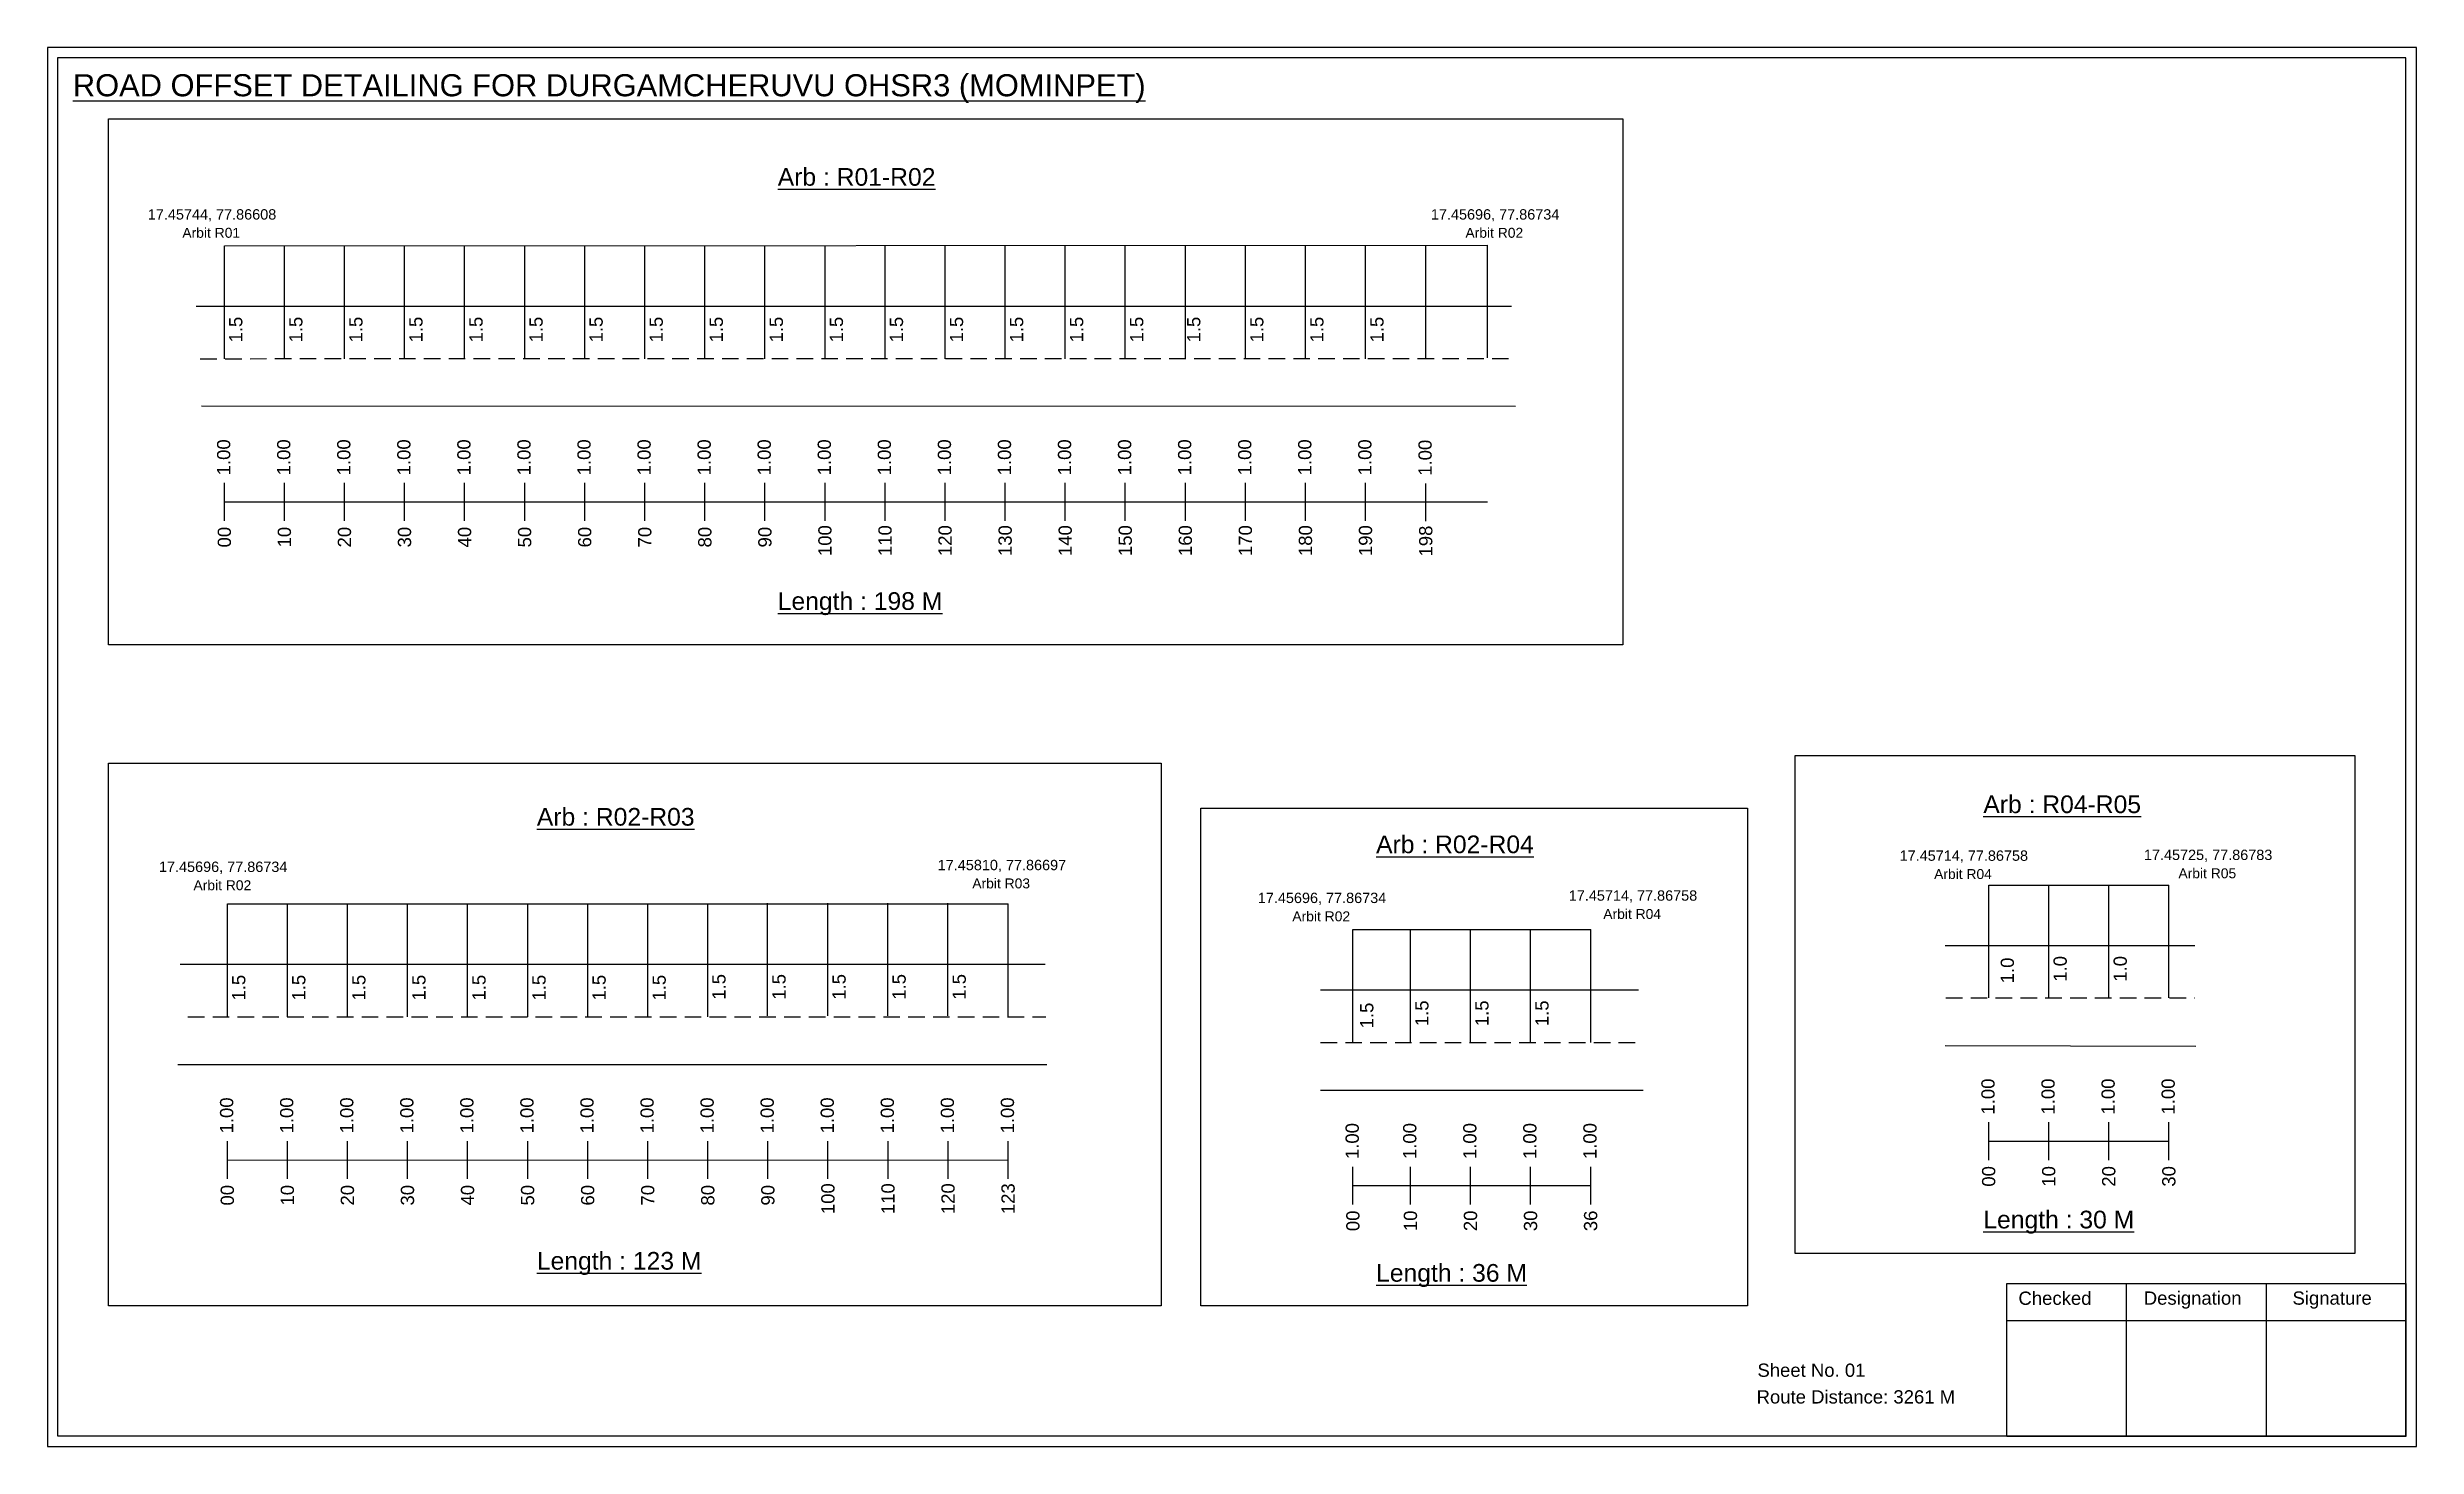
# Model space of a CAD drawing. Header units: inches. Extents: x 1512 to 7627, y 399 to 2397.
# Drawn here: x 4885 to 5421, y 498 to 814 of the extents above; entities that cross this region are included whole.
import ezdxf

# ---------------------------------------------------------------- set-up
doc = ezdxf.new("R2010")
doc.units = ezdxf.units.IN
doc.header["$MEASUREMENT"] = 0
doc.linetypes.add('DASHED2', pattern=[0.375, 0.25, -0.125])
for name, color, linetype in [('PDF_Geometry', 7, 'Continuous'), ('PDF_Text', 5, 'Continuous'), ('pipe', 5, 'Continuous')]:
    doc.layers.add(name, color=color, linetype=linetype)
doc.styles.add('PDF Arial', font='arial.ttf')
doc.styles.get("Standard").update_dxf_attribs({"font": 'arial.ttf'})

msp = doc.modelspace()

# ---------------------------------------------------------------- texts
at = {"color": 242, "true_color": 0xcd2027}
for s, height, p in [('%%UROAD OFFSET DETAILING FOR DURGAMCHERUVU OHSR3 (MOMINPET)', 5, (4890.68, 803.38)), ('%%UArb : R01-R02', 4, (5050.28, 783.13)), ('%%ULength : 198 M', 4, (5050.28, 687.13)), ('%%UArb : R04-R05', 4, (5323.27, 641.13)), ('%%UArb : R02-R03', 4, (4995.74, 638.29)), ('%%UArb : R02-R04', 4, (5185.77, 632.06)), ('%%ULength : 30 M', 4, (5323.27, 547.13)), ('%%ULength : 123 M', 4, (4995.74, 537.79)), ('%%ULength : 36 M', 4, (5185.77, 535.06))]:
    msp.add_text(s, height=height, dxfattribs=at).set_placement(p)
at = {"color": 5}
for s, height, p in [('17.45744, 77.86608', 2.34, (4907.65, 775.48)), ('Arbit R01', 2.246, (4915.47, 771.36)), ('17.45696, 77.86734', 2.34, (5198.18, 775.48)), ('Arbit R02', 2.246, (5206, 771.36)), ('17.45696, 77.86734', 2.34, (4910.17, 627.81)), ('17.45810, 77.86697', 2.34, (5086.51, 628.21)), ('17.45714, 77.86758', 2.34, (5304.31, 630.33)), ('Arbit R04', 2.246, (5312.13, 626.21)), ('17.45725, 77.86783', 2.34, (5359.63, 630.51)), ('Arbit R05', 2.246, (5367.45, 626.38)), ('Arbit R02', 2.246, (4917.99, 623.68)), ('Arbit R03', 2.246, (5094.34, 624.09)), ('17.45696, 77.86734', 2.34, (5158.99, 620.77)), ('17.45714, 77.86758', 2.34, (5229.4, 621.3)), ('Arbit R02', 2.246, (5166.81, 616.64)), ('Arbit R04', 2.246, (5237.22, 617.17))]:
    msp.add_text(s, height=height, dxfattribs=at).set_placement(p)
for s, p in [('1.5', (4929.06, 747.66)), ('1.5', (4942.66, 747.66)), ('1.5', (4956.26, 747.66)), ('1.5', (4969.86, 747.66)), ('1.5', (4983.46, 747.66)), ('1.5', (4997.06, 747.66)), ('1.5', (5010.66, 747.66)), ('1.5', (5024.26, 747.66)), ('1.5', (5037.86, 747.66)), ('1.5', (5051.46, 747.66)), ('1.5', (5065.06, 747.66)), ('1.5', (5078.66, 747.66)), ('1.5', (5092.26, 747.66)), ('1.5', (5105.86, 747.66)), ('1.5', (5119.46, 747.66)), ('1.5', (5133.06, 747.66)), ('1.5', (5145.98, 747.66)), ('1.5', (5160.26, 747.66)), ('1.5', (5173.86, 747.66)), ('1.5', (5187.46, 747.66)), ('1.0', (5330.2, 602.6)), ('1.0', (5342.16, 602.96)), ('1.0', (5355.76, 602.96)), ('1.5', (4929.73, 598.7)), ('1.5', (4943.33, 598.7)), ('1.5', (4956.93, 598.7)), ('1.5', (4970.53, 598.7)), ('1.5', (4984.13, 598.7)), ('1.5', (4997.73, 598.7)), ('1.5', (5011.33, 598.7)), ('1.5', (5024.93, 598.7)), ('1.5', (5038.47, 598.88)), ('1.5', (5052.07, 598.88)), ('1.5', (5065.67, 598.88)), ('1.5', (5079.27, 598.88)), ('1.5', (5092.87, 598.88)), ('1.5', (5185.16, 592.4)), ('1.5', (5197.63, 592.9)), ('1.5', (5211.23, 592.9)), ('1.5', (5224.83, 592.9))]:
    msp.add_text(s, height=3, rotation=90).set_placement(p)
at = {"color": 217, "true_color": 0x93278f}
for s, p in [('1.00', (4926.32, 717.58)), ('1.00', (4939.92, 717.58)), ('1.00', (4953.52, 717.58)), ('1.00', (4967.12, 717.58)), ('1.00', (4980.72, 717.58)), ('1.00', (4994.32, 717.58)), ('1.00', (5007.92, 717.58)), ('1.00', (5021.52, 717.58)), ('1.00', (5035.12, 717.58)), ('1.00', (5048.72, 717.58)), ('1.00', (5062.32, 717.58)), ('1.00', (5075.92, 717.58)), ('1.00', (5089.52, 717.58)), ('1.00', (5103.12, 717.58)), ('1.00', (5116.72, 717.58)), ('1.00', (5130.32, 717.58)), ('1.00', (5143.92, 717.58)), ('1.00', (5157.52, 717.58)), ('1.00', (5171.12, 717.58)), ('1.00', (5184.72, 717.58)), ('1.00', (5198.36, 717.48)), ('00', (4926.47, 701.26)), ('10', (4940.07, 701.26)), ('20', (4953.67, 701.26)), ('30', (4967.27, 701.26)), ('40', (4980.87, 701.26)), ('50', (4994.47, 701.26)), ('60', (5008.07, 701.26)), ('70', (5021.67, 701.26)), ('80', (5035.27, 701.26)), ('90', (5048.87, 701.26)), ('100', (5062.47, 699.31)), ('110', (5076.07, 699.31)), ('120', (5089.67, 699.31)), ('130', (5103.27, 699.31)), ('140', (5116.87, 699.31)), ('150', (5130.47, 699.31)), ('160', (5144.07, 699.31)), ('170', (5157.67, 699.31)), ('180', (5171.27, 699.31)), ('190', (5184.87, 699.31)), ('198', (5198.51, 699.21)), ('1.00', (5325.82, 572.89)), ('1.00', (5339.42, 572.89)), ('1.00', (5353.02, 572.89)), ('1.00', (5366.62, 572.89)), ('1.00', (4926.99, 568.62)), ('1.00', (4940.59, 568.62)), ('1.00', (4954.19, 568.62)), ('1.00', (4967.79, 568.62)), ('1.00', (4981.39, 568.62)), ('1.00', (4994.99, 568.62)), ('1.00', (5008.59, 568.62)), ('1.00', (5022.19, 568.62)), ('1.00', (5035.79, 568.62)), ('1.00', (5049.39, 568.62)), ('1.00', (5062.99, 568.62)), ('1.00', (5076.59, 568.62)), ('1.00', (5090.19, 568.62)), ('1.00', (5103.79, 568.62)), ('1.00', (5181.86, 562.82)), ('1.00', (5194.89, 562.82)), ('1.00', (5208.49, 562.82)), ('1.00', (5222.09, 562.82)), ('1.00', (5235.69, 562.82)), ('00', (5325.97, 556.57)), ('10', (5339.57, 556.57)), ('20', (5353.17, 556.57)), ('30', (5366.77, 556.57)), ('00', (4927.14, 552.3)), ('10', (4940.74, 552.3)), ('20', (4954.34, 552.3)), ('30', (4967.94, 552.3)), ('40', (4981.54, 552.3)), ('50', (4995.14, 552.3)), ('60', (5008.74, 552.3)), ('70', (5022.34, 552.3)), ('80', (5035.94, 552.3)), ('90', (5049.54, 552.3)), ('100', (5063.14, 550.35)), ('110', (5076.74, 550.35)), ('120', (5090.34, 550.35)), ('123', (5103.94, 550.35)), ('00', (5182.01, 546.5)), ('10', (5195.04, 546.5)), ('20', (5208.64, 546.5)), ('30', (5222.24, 546.5)), ('36', (5235.84, 546.5))]:
    msp.add_text(s, height=3, rotation=90, dxfattribs=at).set_placement(p)
for s, p in [('Sheet No. 01', (5272.12, 513.53)), ('Route Distance: 3261 M', (5271.93, 507.49))]:
    msp.add_text(s, height=3).set_placement(p)
at = {"layer": 'PDF_Text', "color": 7, "attachment_point": 7, "style": 'PDF Arial'}
for s, insert, char_height in [('Checked', (5331.22, 529.78), 3.001), ('Designation', (5359.6, 528.95), 3.0006), ('Signature', (5393.28, 528.95), 3.001)]:
    msp.add_mtext(s, dxfattribs=dict(at, insert=insert, char_height=char_height))

# ---------------------------------------------------------------- linework, layer by layer
at = {"color": 5}
for p, q in [((4924.99, 769.51), (5211.02, 769.7)), ((5324.49, 624.83), (5365.29, 624.83)), ((4925.66, 620.56), (5102.46, 620.56)), ((5180.53, 614.76), (5234.36, 614.76))]:
    msp.add_line(p, q, dxfattribs=at)
for p, q in [((4924.99, 743.99), (4924.99, 769.52)), ((4938.59, 743.99), (4938.59, 769.52)), ((4952.19, 743.99), (4952.19, 769.52)), ((4965.79, 743.99), (4965.79, 769.52)), ((4979.39, 743.99), (4979.39, 769.52)), ((4992.99, 743.99), (4992.99, 769.52)), ((5006.59, 743.99), (5006.59, 769.52)), ((5020.19, 743.99), (5020.19, 769.52)), ((5033.79, 743.99), (5033.79, 769.52)), ((5047.39, 743.99), (5047.39, 769.52)), ((5060.99, 743.99), (5060.99, 769.52)), ((5074.59, 743.99), (5074.59, 769.52)), ((5088.19, 743.99), (5088.19, 769.52)), ((5101.79, 743.99), (5101.79, 769.52)), ((5115.39, 743.99), (5115.39, 769.52)), ((5128.99, 743.99), (5128.99, 769.52)), ((5142.59, 743.99), (5142.59, 769.52)), ((5156.19, 743.99), (5156.19, 769.52)), ((5169.79, 743.99), (5169.79, 769.52)), ((5183.39, 743.99), (5183.39, 769.52)), ((5197.03, 744.16), (5197.03, 769.42)), ((5211.02, 744.16), (5211.02, 769.7)), ((4918.58, 755.87), (5216.43, 755.87)), ((4919.83, 733.31), (5217.33, 733.27)), ((5324.49, 599.29), (5324.49, 624.83)), ((5338.09, 599.29), (5338.09, 624.83)), ((5351.69, 599.29), (5351.69, 624.83)), ((5365.29, 599.29), (5365.29, 624.83)), ((4925.66, 595.03), (4925.66, 620.56)), ((4939.26, 595.03), (4939.26, 620.56)), ((4952.86, 595.03), (4952.86, 620.56)), ((4966.46, 595.03), (4966.46, 620.56)), ((4980.06, 595.03), (4980.06, 620.56)), ((4993.66, 595.03), (4993.66, 620.56)), ((5007.26, 595.03), (5007.26, 620.56)), ((5020.86, 595.03), (5020.86, 620.56)), ((5034.46, 595.03), (5034.46, 620.56)), ((5048, 595.21), (5048, 620.74)), ((5061.6, 595.21), (5061.6, 620.74)), ((5075.2, 595.21), (5075.2, 620.74)), ((5088.8, 595.21), (5088.8, 620.74)), ((5102.46, 595.03), (5102.46, 620.56)), ((5180.53, 589.23), (5180.53, 614.76)), ((5193.56, 589.23), (5193.56, 614.76)), ((5207.16, 589.23), (5207.16, 614.76)), ((5220.76, 589.23), (5220.76, 614.76)), ((5234.36, 589.23), (5234.36, 614.76)), ((4914.96, 606.91), (5110.84, 606.91)), ((5314.65, 611.17), (5371.14, 611.17)), ((5173.19, 601.11), (5245.22, 601.11)), ((5314.65, 588.49), (5371.36, 588.36)), ((4914.42, 584.23), (5111.25, 584.26)), ((5173.19, 578.43), (5246.22, 578.43))]:
    msp.add_line(p, q)
at = {"linetype": 'DASHED2', "ltscale": 15}
for p, q in [((4919.54, 743.99), (5216.02, 744.04)), ((5314.8, 599.29), (5371.14, 599.29)), ((4916.71, 595.03), (5110.99, 595.03)), ((5173.19, 589.23), (5245.72, 589.23))]:
    msp.add_line(p, q, dxfattribs=at)
at = {"color": 217, "true_color": 0x93278f}
for p, q in [((4924.99, 707.29), (4924.99, 715.85)), ((4938.59, 707.29), (4938.59, 715.85)), ((4952.19, 707.29), (4952.19, 715.85)), ((4965.79, 707.29), (4965.79, 715.85)), ((4979.39, 707.29), (4979.39, 715.85)), ((4992.99, 707.29), (4992.99, 715.85)), ((5006.59, 707.29), (5006.59, 715.85)), ((5020.19, 707.29), (5020.19, 715.85)), ((5033.79, 707.29), (5033.79, 715.85)), ((5047.39, 707.29), (5047.39, 715.85)), ((5060.99, 707.29), (5060.99, 715.85)), ((5074.59, 707.29), (5074.59, 715.85)), ((5088.19, 707.29), (5088.19, 715.85)), ((5101.79, 707.29), (5101.79, 715.85)), ((5115.39, 707.29), (5115.39, 715.85)), ((5128.99, 707.29), (5128.99, 715.85)), ((5142.59, 707.29), (5142.59, 715.85)), ((5156.19, 707.29), (5156.19, 715.85)), ((5169.79, 707.29), (5169.79, 715.85)), ((5183.39, 707.29), (5183.39, 715.85)), ((5197.03, 707.19), (5197.03, 715.75)), ((4924.99, 711.56), (5211.02, 711.62)), ((5324.49, 562.59), (5324.49, 571.15)), ((5338.09, 562.59), (5338.09, 571.15)), ((5351.69, 562.59), (5351.69, 571.15)), ((5365.29, 562.59), (5365.29, 571.15)), ((4925.66, 558.33), (4925.66, 566.88)), ((4939.26, 558.33), (4939.26, 566.88)), ((4952.86, 558.33), (4952.86, 566.88)), ((4966.46, 558.33), (4966.46, 566.88)), ((4980.06, 558.33), (4980.06, 566.88)), ((4993.66, 558.33), (4993.66, 566.88)), ((5007.26, 558.33), (5007.26, 566.88)), ((5020.86, 558.33), (5020.86, 566.88)), ((5034.46, 558.33), (5034.46, 566.88)), ((5048.06, 558.33), (5048.06, 566.88)), ((5061.66, 558.33), (5061.66, 566.88)), ((5075.26, 558.33), (5075.26, 566.88)), ((5088.86, 558.33), (5088.86, 566.88)), ((5102.46, 558.33), (5102.46, 566.88)), ((5324.49, 566.86), (5365.29, 566.87)), ((4925.66, 562.6), (5102.46, 562.66)), ((5180.53, 552.53), (5180.53, 561.09)), ((5193.56, 552.53), (5193.56, 561.09)), ((5207.16, 552.53), (5207.16, 561.09)), ((5220.76, 552.53), (5220.76, 561.09)), ((5234.36, 552.53), (5234.36, 561.09)), ((5180.53, 556.8), (5234.36, 556.81))]:
    msp.add_line(p, q, dxfattribs=at)
for points in [[(4898.76, 798.25), (5241.66, 798.25), (5241.66, 679.25), (4898.76, 679.25)], [(5280.63, 654.14), (5407.38, 654.14), (5407.38, 541.46), (5280.63, 541.46)], [(5146.07, 642.25), (5269.87, 642.25), (5269.87, 529.57), (5146.07, 529.57)]]:
    msp.add_lwpolyline(points, close=True)
at = {"layer": 'PDF_Geometry'}
for points in [[(4884.91, 814.45), (4884.91, 497.74), (5421.38, 497.74), (5421.38, 814.45)], [(4887.23, 812.12), (4887.23, 500.16), (5418.96, 500.16), (5418.96, 812.12)]]:
    msp.add_lwpolyline(points, close=True, dxfattribs=at)
at = {"layer": 'PDF_Geometry', "color": 242, "true_color": 0xcc1f26}
msp.add_lwpolyline([(5418.96, 500.06), (5328.62, 500.06), (5328.62, 534.67), (5418.96, 534.67)], close=True, dxfattribs=at)
for points in [[(5355.6, 534.67), (5355.6, 500.06)], [(5387.33, 534.67), (5387.33, 500.06)], [(5328.62, 526.3), (5418.96, 526.3)]]:
    msp.add_lwpolyline(points, dxfattribs=at)
at = {"layer": 'pipe', "color": 0}
msp.add_lwpolyline([(4898.76, 652.42), (5137.08, 652.42), (5137.08, 529.57), (4898.76, 529.57)], close=True, dxfattribs=at)

msp.set_redraw_order([(e.dxf.handle, doc.entitydb.next_handle()) for e in msp.query("TEXT MTEXT ATTDEF DIMENSION ARC_DIMENSION")])  # texts and dimensions are drawn at this point

doc.saveas('drawing.dxf')
